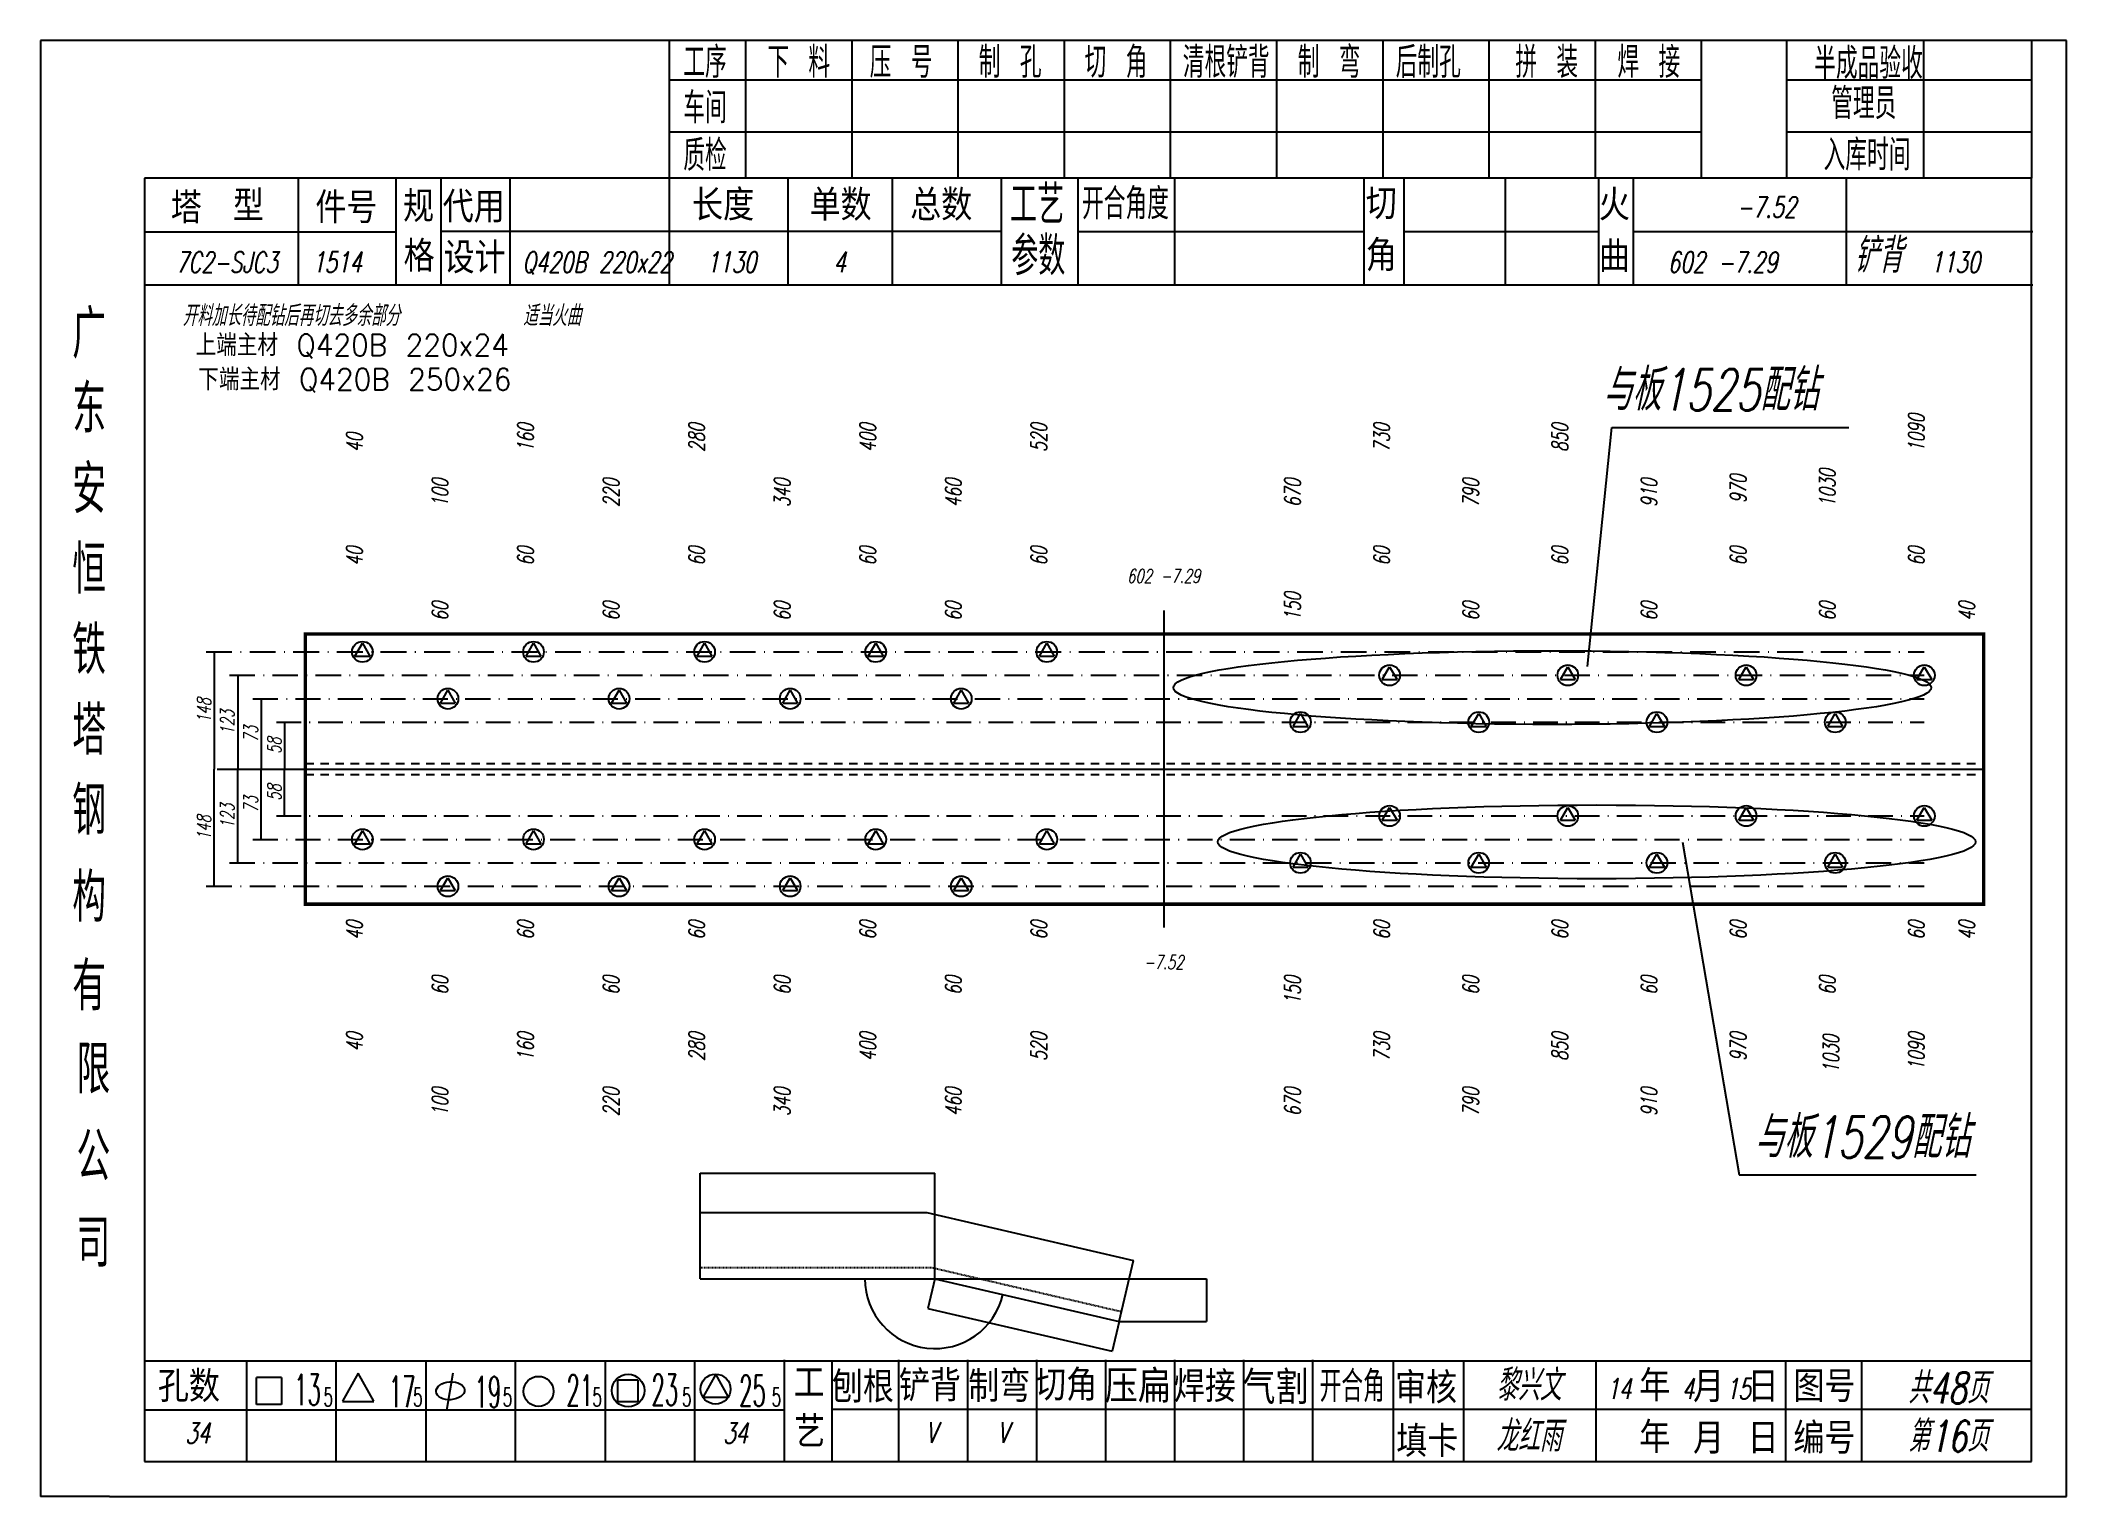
# Model space of a CAD drawing. Header units: millimetres. Extents: x -1378 to 644, y -1773 to 1979.
# Drawn here: x -1378.3 to -1084.5, y 338.9 to 550.1 of the extents above; entities that cross this region are included whole.
import ezdxf
from ezdxf.enums import TextEntityAlignment as Align

# ---------------------------------------------------------------- set-up
doc = ezdxf.new("R2010")
doc.units = ezdxf.units.MM
for name, pattern in [('ACAD_ISO02W100', [15, 12, -3]), ('LPY8', [0.009000000000000001, 0.005, -0.004]), ('LPY9', [0.025, 0.015, -0.005, 0, -0.005])]:
    doc.linetypes.add(name, pattern=pattern)
for name, color, linetype in [('1', 7, 'Continuous'), ('2', 7, 'Continuous'), ('21', 7, 'Continuous')]:
    doc.layers.add(name, color=color, linetype=linetype)
doc.styles.add('hz', font='txt.shx', dxfattribs={"width": 0.7, "oblique": 12, "bigfont": 'hztxt.shx'})
doc.dimstyles.new('1', dxfattribs={"dimscale": 0.001, "dimtxt": 2.5, "dimasz": 2.5, "dimexe": 1.25, "dimexo": 0.625, "dimtad": 1, "dimdec": 0, "dimlfac": 1000, "dimtxsty": 'Standard', "dimcen": 2.5, "dimadec": 0, "dimazin": 0, "dimtfac": 1, "dimtdec": 0, "dimtmove": 0, "dimatfit": 3, "dimfxl": 0, "dimarcsym": 0})
doc.dimstyles.new('ISO-25', dxfattribs={"dimscale": 0.001, "dimtxt": 2.5, "dimasz": 2.5, "dimexe": 1.25, "dimexo": 0.625, "dimtad": 1, "dimtxsty": 'Standard', "dimcen": 2.5, "dimadec": 0, "dimazin": 0, "dimtfac": 1, "dimtmove": 0, "dimatfit": 3, "dimfxl": 0, "dimarcsym": 0})

msp = doc.modelspace()

# ---------------------------------------------------------------- texts
at = {"color": 2, "style": 'hz', "width": 0.95}
for s, p in [('上端主材 Q420B 220x24', (-1333.074119091588, 504.3031916199401)), ('下端主材 Q420B 250x26', (-1332.697573201425, 499.3373945330153))]:
    msp.add_text(s, height=3.142712129565791, dxfattribs=at).set_placement(p, align=Align.CENTER)
at = {"layer": '1', "color": 7, "style": 'hz', "oblique": 12, "width": 0.7}
for s, height, p in [(' -7.52 ', 3, (-1134.180261466482, 524.3929271810406)), ('铲背', 5, (-1115.280261466482, 516.3929271810414)), (' 602 -7.29 ', 3, (-1144.180261466482, 516.3929271810414)), (' 1130', 3, (-1106.080261466482, 516.3929271810414)), ('与板1525配钻', 6, (-1151.711796867474, 496.4013775691858)), ('与板1529配钻', 6, (-1129.723371065907, 388.0243830189163)), ('共48页', 4.5, (-1107.480261466482, 352.3929271810435)), ('第16页', 4.5, (-1107.480261466482, 345.3929271810421))]:
    msp.add_text(s, height=height, dxfattribs=at).set_placement(p)
at = {"layer": '1', "color": 1, "style": 'hz', "oblique": 12, "width": 0.7}
for s, p in [('7C2-SJC3', (-1351.280261466482, 516.3929271810414)), ('1514', (-1335.280261466482, 516.3929271810414)), ('Q420B 220x22', (-1297.580261466482, 516.3929271810414)), ('1130', (-1278.080261466482, 516.3929271810414)), ('4', (-1262.380261466482, 516.3929271810414))]:
    msp.add_text(s, height=3, dxfattribs=at).set_placement(p, align=Align.CENTER)
at = {"layer": '1', "color": 7, "style": 'hz', "oblique": 12, "width": 0.7}
for s, p in [('160', (-1306.795093324889, 490.3929271810416)), ('280', (-1281.981217218695, 490.3929271810416)), ('400', (-1257.1673411125, 490.3929271810416)), ('520', (-1232.353465006305, 490.3929271810416)), ('730', (-1182.639553501881, 490.3929271810416)), ('850', (-1156.791765891261, 490.3929271810416)), ('1090', (-1105.096190670022, 490.3929271810416)), ('40', (-1331.608969431084, 490.3929271810416)), ('1030', (-1118.020084475332, 482.3929271810425)), ('100', (-1319.202031377987, 482.3929271810425)), ('220', (-1294.388155271792, 482.3929271810425)), ('340', (-1269.574279165597, 482.3929271810425)), ('460', (-1244.760403059403, 482.3929271810425)), ('670', (-1195.56344730719, 482.3929271810425)), ('790', (-1169.715659696571, 482.3929271810425)), ('910', (-1143.867872085951, 482.3929271810425)), ('970', (-1130.943978280641, 482.9623118184832)), ('40', (-1331.608969431084, 473.892927181041)), ('60', (-1306.795093324889, 473.892927181041)), ('60', (-1281.981217218695, 473.892927181041)), ('60', (-1257.1673411125, 473.892927181041)), ('60', (-1232.353465006305, 473.892927181041)), ('60', (-1182.639553501881, 473.892927181041)), ('60', (-1156.791765891261, 473.892927181041)), ('60', (-1130.943978280641, 473.892927181041)), ('60', (-1105.096190670022, 473.892927181041)), ('150', (-1195.56344730719, 465.8929271810419)), ('60', (-1319.202031377987, 465.8929271810419)), ('60', (-1294.388155271792, 465.8929271810419)), ('60', (-1269.574279165597, 465.8929271810419)), ('60', (-1244.760403059403, 465.8929271810419)), ('60', (-1169.715659696571, 465.8929271810419)), ('60', (-1143.867872085951, 465.8929271810419)), ('60', (-1118.020084475332, 465.8929271810419)), ('40', (-1097.788226068252, 465.8929271810419))]:
    msp.add_text(s, height=2.3, rotation=90, dxfattribs=at).set_placement(p)
for s, p in [('40', (-1331.608969431084, 422.3929271810402)), ('60', (-1306.795093324889, 422.3929271810402)), ('60', (-1281.981217218695, 422.3929271810402)), ('60', (-1257.1673411125, 422.3929271810402)), ('60', (-1232.353465006305, 422.3929271810402)), ('60', (-1182.639553501881, 422.3929271810402)), ('60', (-1156.791765891261, 422.3929271810402)), ('60', (-1130.943978280641, 422.3929271810402)), ('60', (-1105.096190670022, 422.3929271810402)), ('40', (-1097.788226068252, 422.3929271810402)), ('60', (-1319.202031377987, 414.3929271810412)), ('60', (-1294.388155271792, 414.3929271810412)), ('60', (-1269.574279165597, 414.3929271810412)), ('60', (-1244.760403059403, 414.3929271810412)), ('150', (-1195.56344730719, 414.3929271810412)), ('60', (-1169.715659696571, 414.3929271810412)), ('60', (-1143.867872085951, 414.3929271810412)), ('60', (-1118.020084475332, 414.3929271810412)), ('40', (-1331.608969431084, 406.1929271810425)), ('160', (-1306.795093324889, 406.1929271810425)), ('280', (-1281.981217218695, 406.1929271810425)), ('400', (-1257.1673411125, 406.1929271810425)), ('520', (-1232.353465006305, 406.1929271810425)), ('730', (-1182.639553501881, 406.1929271810425)), ('850', (-1156.791765891261, 406.1929271810425)), ('970', (-1130.943978280641, 406.1929271810425)), ('1030', (-1117.483544510294, 405.8326176028086)), ('1090', (-1105.096190670022, 406.1929271810425)), ('100', (-1319.202031377987, 398.1929271810434)), ('220', (-1294.388155271792, 398.1929271810434)), ('340', (-1269.574279165597, 398.1929271810434)), ('460', (-1244.760403059403, 398.1929271810434)), ('670', (-1195.56344730719, 398.1929271810434)), ('790', (-1169.715659696571, 398.1929271810434)), ('910', (-1143.867872085951, 398.1929271810434))]:
    msp.add_text(s, height=2.3, rotation=90, dxfattribs=at).set_placement(p, align=Align.RIGHT)
for s, height, p in [('黎兴文', 4.5, (-1162.480261466482, 352.7929271810426)), ('14', 3, (-1149.380261466482, 352.9929271810421)), ('4', 3, (-1139.380261466482, 352.9929271810421)), ('15', 3, (-1132.080261466482, 352.9929271810421)), ('V', 3, (-1249.080261466482, 346.6929271810426)), ('V', 3, (-1238.680261466482, 346.6929271810426)), ('龙红雨', 4.5, (-1162.480261466482, 345.3929271810421)), ('34', 3, (-1355.480261466482, 346.5929271810428)), ('34', 3, (-1277.480261466482, 346.5929271810428))]:
    msp.add_text(s, height=height, dxfattribs=at).set_placement(p, align=Align.CENTER)
at = {"layer": '1', "color": 134, "ltscale": 0.001, "char_height": 3, "width": 62.7, "attachment_point": 1, "style": 'hz'}
for s, insert in [('开料加长待配钻后再切去多余部分', (-1357.68952363686, 511.6522038677394, -853.1987439879664)), ('适当火曲', (-1308.315695251437, 511.6522038677394, -853.1987439879664))]:
    msp.add_mtext(s, dxfattribs=dict(at, insert=insert))
at = {"layer": '2', "color": 1, "style": 'hz', "oblique": 12, "width": 0.7}
for s, p in [('602 -7.29', (-1215.397316333739, 471.3929271810433)), ('-7.52', (-1215.397316333739, 415.3929271810424))]:
    msp.add_text(s, height=2, dxfattribs=at).set_placement(p, align=Align.CENTER)
at = {"layer": '2', "color": 7, "style": 'hz', "oblique": 12, "width": 0.7}
for s, p in [('148', (-1353.580261466482, 452.8929271810438)), ('123', (-1350.180261466482, 451.1929271810407)), ('73', (-1346.780261466482, 449.4929271810411)), ('58', (-1343.380261466482, 447.7929271810415)), ('58', (-1343.380261466482, 440.9929271810431)), ('148', (-1353.580261466482, 435.8929271810408)), ('123', (-1350.180261466482, 437.5929271810404)), ('73', (-1346.780261466482, 439.2929271810435))]:
    msp.add_text(s, height=2, rotation=90, dxfattribs=at).set_placement(p, align=Align.CENTER)

# ---------------------------------------------------------------- blocks, each defined once
blk = doc.blocks.new('xytfsc')
at = {"color": 243}
for p, q in [((-0.08180189302063978, 0.1756660281181866), (-0.08180189302063978, -0.03550000000000003)), ((0.2119981069793931, 0.1756660281181865), (-0.08180189302063978, 0.1756660281181865)), ((0.009343547070755576, 0.1756660281181865), (0.009343547070755576, 0.155714770919089)), ((0.02043905911145261, 0.1756660281181865), (0.02043905911145261, 0.1557118104779665)), ((0.03583905911145224, 0.1756660281181865), (0.03583905911145224, 0.1557118104779665)), ((0.05123905911145188, 0.1756660281181865), (0.05123905911145188, 0.1557118104779665)), ((0.0666390591114514, 0.1756660281181865), (0.06663905911145152, 0.1557118104779665)), ((0.08203905911145126, 0.1756660281181865), (0.08203905911145115, 0.1557118104779665)), ((0.09743905911145079, 0.1756660281181865), (0.09743905911145079, 0.1557118104779665)), ((0.1128390591114504, 0.1756660281181865), (0.1128390591114504, 0.1557118104779665)), ((0.1282390591114501, 0.1756660281181865), (0.1282390591114501, 0.1557118104779665)), ((0.1436390591114496, 0.1756660281181865), (0.1436390591114497, 0.1557118104779665)), ((0.1590390591114494, 0.1756660281181865), (0.1590390591114493, 0.1557118104779665)), ((0.1590390591114494, 0.1756660281181865), (0.1590390591114493, 0.1557118104779665)), ((0.1713881142505892, 0.1756660281181865), (0.1713881142505892, 0.1556970395588582)), ((0.1912480675326801, 0.1756660281181865), (0.1912480675326801, 0.1556970395588582)), ((0.2069206040023625, 0.1756660281181865), (0.2069206040023625, 0.1556999999999807)), ((0.2119981069793931, 0.1456999999999898), (0.2119981069793931, 0.1756660281181866)), ((0.1590390591114492, 0.1699052611793964), (0.009343547070755465, 0.1699052611793964)), ((0.2069206040023625, 0.1699052611793964), (0.1713881142505892, 0.1699052611793964)), ((0.1590390591114492, 0.1623816372641632), (0.009343547070755465, 0.1623816372641632)), ((0.2069206040023625, 0.1623816372641632), (0.1713881142505892, 0.1623816372641632)), ((-0.01376276607479154, 0.1557706927281533), (-0.01376276607479154, 0.1402706927281788)), ((0.009343547070755576, 0.155714770919089), (0.009343547070755576, 0.1402147709191144)), ((0.02656845232527816, 0.1557985932079323), (0.02656845232527816, 0.1402985932079577)), ((0.04170315627649701, 0.1557985932079323), (0.04170315627649701, 0.1402985932079577)), ((-0.06670189302062168, 0.1556999999999807), (-0.06670189302062168, -0.03041769200676575)), ((0.2069206040023625, 0.1556999999999807), (-0.06670189302062168, 0.1556999999999807)), ((-0.04446205990117902, 0.155710395888902), (-0.04446205990117902, 0.1402103958889274)), ((0.05749081008329371, 0.1556970395588582), (0.05749081008329371, 0.1401970395588268)), ((0.06860905819851781, 0.1556999999999807), (0.06860905819851781, 0.1401970395588268)), ((0.08264511791261897, 0.1556970395588582), (0.08264511791261897, 0.1401970395588268)), ((0.1101013382460957, 0.1556970395588582), (0.1101013382460957, 0.1401970395588268)), ((0.115893155820657, 0.1556970395588582), (0.115893155820657, 0.1401970395588268)), ((0.1305946114652267, 0.1556970395588582), (0.1305946114652267, 0.1401970395588268)), ((0.144136461840929, 0.1556970395588582), (0.144136461840929, 0.1401970395588268)), ((0.149150303690447, 0.1556970395588582), (0.149150303690447, 0.1401970395588268)), ((0.1800706029964368, 0.1556970395588582), (0.1800706029964368, 0.1401970395588268)), ((0.2069206040023625, -0.03041769200676575), (0.2069206040023625, 0.1556999999999807)), ((-0.03023245648975659, 0.1478930030858255), (-0.06670189302062168, 0.1478930030858255)), ((0.05749081008329371, 0.1479470395588141), (-0.02368604084782133, 0.1479470395588141)), ((0.06860905819851781, 0.1479470395588141), (0.1101013382460957, 0.1479470395588141)), ((0.115893155820657, 0.1479470395588141), (0.144136461840929, 0.1479470395588141)), ((0.149150303690447, 0.1479470395588141), (0.2070965826822823, 0.1479470395588141)), ((0.2119981069793931, -0.03550000000000003), (0.2119981069793931, 0.1456999999999898)), ((0.2070965826822823, 0.1401970395588268), (-0.06670189302062168, 0.1401970395588268)), ((-0.06670189302062168, -0.01580359560226546), (0.2069206040023625, -0.01580359560226546)), ((-0.05192775084779611, -0.01580359560226546), (-0.05192775084779611, -0.03041769200676575)), ((-0.0389277508478193, -0.03041769200676575), (-0.0389277508478193, -0.01580359560226546)), ((-0.03572373924024019, -0.01759791586492659), (-0.03800989078163808, -0.02169668912300543)), ((-0.03346529881744742, -0.02166899407642225), (-0.03572373924024019, -0.01759791586492659)), ((-0.02592775084778565, -0.01580359560226546), (-0.02592775084778565, -0.03041769200676575)), ((-0.02200695944068853, -0.01759838219815996), (-0.02293684695340004, -0.02300541378001347)), ((-0.01292775084780884, -0.03041769200676575), (-0.01292775084780884, -0.01580359560226546)), ((7.224915222481254e-05, -0.01580359560226546), (7.224915222481254e-05, -0.03041769200676575)), ((0.01307224915220162, -0.0302819796132649), (0.01307224915220162, -0.01580359560226546)), ((0.0426919161558027, -0.03036583533575871), (0.0426919161558027, -0.01570061183649435)), ((0.05269191615579361, -0.03036583533575871), (0.05269191615579361, -0.01570061183649435)), ((0.06269191615578451, -0.03036583533575871), (0.06269191615578451, -0.01570061183649435)), ((0.07269191615577542, -0.03036583533575871), (0.07269191615577542, -0.01570061183649435)), ((0.08269191615576632, -0.03036583533575871), (0.08269191615576632, -0.01570061183649435)), ((0.09269191615581407, -0.03036583533575871), (0.09269191615581407, -0.01570061183649435)), ((0.102691916155805, -0.03036583533575871), (0.102691916155805, -0.01570061183649435)), ((0.1144049236795291, -0.03053781203299016), (0.1144049236795291, -0.01587258853372581)), ((0.1246095262382875, -0.03053264624507895), (0.1246095262382875, -0.0158674227458146)), ((0.1437750562829757, -0.0304212194424604), (0.1437750562829757, -0.01575599594319604)), ((0.1713153053457569, -0.03044566928007092), (0.1713153053457569, -0.01578044578080656)), ((0.1823401508876538, -0.03042733090642108), (0.1823401508876538, -0.01576210740709988)), ((-0.05048480263676025, -0.02216373035882774), (-0.05048480263676025, -0.01822926644671091)), ((-0.04686708076590718, -0.01822926644671091), (-0.05048480263676025, -0.01822926644671091)), ((-0.04686708076590718, -0.01822926644671091), (-0.04686708076590718, -0.02216373035882774)), ((0.004830003859665921, -0.01861207898791511), (0.00193582636299483, -0.01861207898791511)), ((0.00193582636299483, -0.02175965011757447), (0.00193582636299483, -0.01861207898791511)), ((0.004830003859665921, -0.01861207898791511), (0.004830003859665921, -0.02175965011757447)), ((0.01611402239055282, -0.01775831488304042), (0.01428510115741177, -0.02103733348950348)), ((0.01792077472882114, -0.02101517745221421), (0.01611402239055282, -0.01775831488304042)), ((0.02607224915217843, -0.02298197961327836), (-0.06670189302062168, -0.02298197961327836)), ((-0.04686708076590718, -0.02216373035882774), (-0.05048480263676025, -0.02216373035882774)), ((-0.03800005462673595, -0.02172372488995328), (-0.03347897966173774, -0.02172372488995328)), ((0.004830003859665921, -0.02175965011757447), (0.00193582636299483, -0.02175965011757447)), ((0.01431171815258325, -0.02108781472843296), (0.01794739172399262, -0.02107673604096866)), ((0.03293604349468582, -0.02282133209506404), (0.2069206040023625, -0.02282133209506404)), ((-0.06670189302062168, -0.03041769200676575), (0.2069206040023625, -0.03041769200676575)), ((-0.07180189302064888, -0.03550000000000003), (-0.08180189302063978, -0.03550000000000003)), ((-0.07180189302064888, -0.03550000000000003), (0.2119981069793931, -0.03550000000000003))]:
    blk.add_line(p, q, dxfattribs=at)
at = {"color": 25}
for p, q in [((-0.02369509745372567, 0.1402529613678912), (-0.02369509745372567, 0.1557529613679225)), ((-0.03023245648975659, 0.1401430030857814), (-0.03023245648975659, 0.1556430030858127)), ((0.02607224915217843, -0.0302819796132649), (0.02607224915217843, -0.01568197961323498)), ((0.03297843533735489, -0.03048923032871292), (0.03297843533735489, -0.015889230328683))]:
    blk.add_line(p, q, dxfattribs=at)
at = {"color": 243}
for centre, radius in [((-0.009582155382162783, -0.02025092920551791), 0.00217561732827997), ((0.003407718477063226, -0.02014333020655207), 0.002369953329622078), ((0.01609636409548842, -0.0199313602378634), 0.00217561732827997)]:
    blk.add_circle(centre, radius, dxfattribs=at)
blk.add_ellipse((-0.02237046103383078, -0.02015827340265836), major_axis=(-0.002062659495382668, -0.0001351756295155492), ratio=0.631198260949918, dxfattribs=at)
at = {"color": 243, "style": 'hz'}
for s, height, width, p in [('工序', 0.0045, 0.7, (0.01141078938846307, 0.1702582894362837)), ('下 料', 0.0045, 0.7, (0.02359805093865874, 0.1702582894362837)), ('压 号', 0.0045, 0.7, (0.03844793515955247, 0.1702582894362837)), ('制 孔', 0.0045, 0.7, (0.05425820382671931, 0.1702582894362837)), ('切 角', 0.0045, 0.7, (0.06959885115699593, 0.1702582894362837)), ('清根铲背 ', 0.0045, 0.7, (0.08384982621404846, 0.1702582894362837)), (' 制 弯', 0.0045, 0.7, (0.0977236024752125, 0.1702582894362837)), (' 后制孔', 0.0045, 0.7, (0.1119142199866298, 0.1702582894362837)), ('拼 装', 0.0045, 0.7, (0.1320676244899056, 0.1702582894362837)), (' 焊 接', 0.0045, 0.7, (0.1440676463303413, 0.1702582894362837)), ('半成品验收', 0.0045, 0.7, (0.1754148552770184, 0.17009081662611)), ('车间', 0.0045, 0.7, (0.01141078938846307, 0.1636468545306323)), ('管理员', 0.0045, 0.7, (0.1778732141532154, 0.1642803059513241)), ('质检', 0.0045, 0.7, (0.01141078938846307, 0.156762344220953)), ('入库时间', 0.0045, 0.7, (0.1767723680015715, 0.1568099015570553)), ('工艺', 0.0056, 0.7, (0.0587989906382228, 0.1490577820888024)), ('开合角度', 0.0045, 0.7, (0.06923366991591651, 0.1497418554182122)), ('参数', 0.0056, 0.7, (0.05897301172157599, 0.1416372668027879)), ('广', 0.006999999999999999, 0.7, (-0.07719585007359397, 0.1295954538279165)), ('东', 0.006999999999999999, 0.7, (-0.07719585007359397, 0.1187447526499018)), ('安', 0.006999999999999999, 0.7, (-0.07719585007359397, 0.1070945280846008)), ('恒', 0.006999999999999999, 0.7, (-0.07719585007359397, 0.09542786141794474)), ('铁', 0.006999999999999999, 0.7, (-0.07719585007359397, 0.08376119475123184)), ('塔', 0.006999999999999999, 0.7, (-0.07719585007359397, 0.07209452808457578)), ('钢', 0.006999999999999999, 0.7, (-0.07719585007359397, 0.06049329061205705)), ('构', 0.006999999999999999, 0.7, (-0.07719585007359397, 0.04788110145058405)), ('有', 0.006999999999999999, 0.7, (-0.07719585007359397, 0.03500140037114258)), ('限', 0.006999999999999999, 0.7, (-0.07658584270095103, 0.02293366727998497)), ('公', 0.006999999999999999, 0.7, (-0.07658584270095103, 0.01031732387083545)), ('司', 0.006999999999999999, 0.7, (-0.07658584270095103, -0.002230952025500332)), ('开合角', 0.0045, 0.7, (0.1036835877846721, -0.02178813139981733)), ('13', 0.0045, 0.5, (-0.04502721137996046, -0.02227006754184052)), ('5', 0.002693249999999999, 0.6, (-0.04077264305934192, -0.02242096852363423)), ('17', 0.0045, 0.5, (-0.03130114412024965, -0.02253916149793261)), ('5', 0.002693249999999999, 0.6, (-0.02777264305936511, -0.02242096852363423)), ('19', 0.0045, 0.5, (-0.01885191850092893, -0.02259557977048238)), ('5', 0.002693249999999999, 0.6, (-0.0147726430593883, -0.02242096852363423)), ('21', 0.0045, 0.5, (-0.00553038687158447, -0.02237613483582485)), ('5', 0.002693249999999999, 0.6, (-0.00177264305935465, -0.02242096852363423)), ('23', 0.0045, 0.5, (0.006791355083094586, -0.02228307153647896)), ('5', 0.002693249999999999, 0.6, (0.01122735694062216, -0.02242096852363423)), ('25', 0.0045, 0.5, (0.01951661638022928, -0.02242476536251664)), ('5', 0.002693249999999999, 0.6, (0.02422735694065581, -0.02242096852363423))]:
    blk.add_text(s, height=height, dxfattribs=dict(at, width=width)).set_placement(p)
for s, height, p in [('塔', 0.0045, (-0.06291316232997757, 0.1491330645802254)), ('型', 0.0045, (-0.05389800470524675, 0.1494323354525722)), ('单数', 0.0045, (0.02972464180217516, 0.1495488179195508)), ('总数', 0.0045, (0.04431395269088456, 0.1495432887106308)), ('孔数', 0.0045, (-0.06478007560255661, -0.02179219429489015)), ('压扁', 0.0048, (0.07253166959404156, -0.02191633846563085)), ('气割', 0.0048, (0.09248400186405037, -0.02209650407114444)), ('图号', 0.0045, (0.1723960165372483, -0.02179937828155792)), ('编号', 0.0045, (0.1723960165372483, -0.0292993782815511))]:
    blk.add_text(s, height=height, dxfattribs=at).set_placement(p)
at = {"color": 25, "style": 'hz'}
for s, height, p in [('件号', 0.004500000000000001, (-0.04194006886487556, 0.149165076108331)), ('规', 0.0045, (-0.02922751466766782, 0.1493373910887062)), ('代用', 0.0045, (-0.02348416342917459, 0.1492692985372759)), ('长度', 0.004500000000000001, (0.01268450122748221, 0.1495456455800895)), ('切', 0.0045, (0.1103860914289777, 0.1497265722913557)), ('火', 0.0045, (0.1441815548179471, 0.1495717984769971)), ('格', 0.0045, (-0.02914508603325372, 0.1421256806360265)), ('角', 0.0045, (0.1103860914289777, 0.1422265722913625)), ('曲', 0.0045, (0.1441815548179471, 0.142071798477004)), ('设计', 0.0045, (-0.02335299900025289, 0.1418915802476153)), ('工', 0.0045, (0.02740716187170678, -0.02128382374563492)), ('刨根', 0.0045, (0.03295636141248737, -0.02187364499558092)), ('铲背', 0.0045, (0.04268726910831278, -0.02168679435850257)), ('制弯', 0.0045, (0.05274347044380023, -0.02179229979843561)), ('切角', 0.0045, (0.06242599489652834, -0.02161270702770074)), ('焊接', 0.0045, (0.08255816148815087, -0.02181036329294378)), ('审核', 0.0045, (0.1146189310481128, -0.02199924418447202)), ('年', 0.0045, (0.1500464708567216, -0.0217049306504446)), ('月', 0.0045, (0.1578457398947813, -0.02183650049470137)), ('日', 0.0045, (0.165761998036117, -0.02182188700463533)), ('艺', 0.0045, (0.02748576950156634, -0.02837945118942392)), ('填卡', 0.0045, (0.1148046463357838, -0.02976734870644399)), ('年', 0.0045, (0.1500464708567216, -0.02918454778050367)), ('月', 0.0045, (0.1578457398947813, -0.02931611762476044)), ('日', 0.0045, (0.165761998036117, -0.0293015041346944))]:
    blk.add_text(s, height=height, dxfattribs=at).set_placement(p)
blk = doc.blocks.new('li8')
at = {"layer": '21', "color": 7, "linetype": 'LPY8'}
blk.add_line((0, 0), (1, 0), dxfattribs=at)
blk = doc.blocks.new('do')
at = {"color": 211}
for p, q in [((-0.7163570769760446, -0.4136245762459683), (0, 0.8271422774380701)), ((0, 0.8271422774380701), (0.7163570769760446, -0.4136245762459683)), ((-0.7163570769760446, -0.4136245762459683), (0.7163570769760446, -0.4136245762459683))]:
    blk.add_line(p, q, dxfattribs=at)
blk.add_circle((0, 0), 1, dxfattribs=at)
blk = doc.blocks.new('li9')
at = {"layer": '21', "color": 210, "linetype": 'LPY9'}
blk.add_line((0, 0), (1, 0), dxfattribs=at)
blk = doc.blocks.new('*D90')
at = {"color": 0, "lineweight": -2}
for p, q in [((-1248.590840566972, 370.4772749857175), (-1209.21112088022, 370.4772749857175)), ((-1209.21237088022, 370.4747749857175), (-1209.21237088022, 364.2748358487956)), ((-1221.849068742354, 364.2723358487956), (-1209.21112088022, 364.2723358487956))]:
    blk.add_line(p, q, dxfattribs=at)
at = {"color": 0}
for points in [[(-1209.212787546887, 370.4747749857175), (-1209.211954213554, 370.4747749857175), (-1209.21237088022, 370.4772749857175)], [(-1209.212787546887, 364.2748358487956), (-1209.211954213554, 364.2748358487956), (-1209.21237088022, 364.2723358487956)]]:
    blk.add_solid(points, dxfattribs=at)
at = {"layer": 'Defpoints', "color": 0}
for p in [(-1248.591465566971, 370.4772749857175), (-1221.849693742354, 364.2723358487956), (-1209.21237088022, 364.2723358487956)]:
    blk.add_point(p, dxfattribs=at)
at = {"color": 0, "insert": (-1209.21424588022, 367.3748054172565), "char_height": 0.0025, "attachment_point": 5, "rotation": 90}
blk.add_mtext('{\\f宋体|b0|i0|c134|p54;67.1}', dxfattribs=at)
blk = doc.blocks.new('*D89')
at = {"color": 0, "lineweight": -2}
blk.add_arc((-1248.591465566971, 370.4772749857175), 10.13547653461423, 180.0141324829332, 346.922592204975, dxfattribs=at)
at = {"color": 0}
for points in [[(-1258.727358459926, 370.4747749343493), (-1258.726525126599, 370.4747750371236), (-1258.726942101586, 370.4772749857174)], [(-1238.719255832268, 368.1840428821208), (-1238.718444087968, 368.1838544261954), (-1238.718284592341, 368.1863838870581)]]:
    blk.add_solid(points, dxfattribs=at)
at = {"layer": 'Defpoints', "color": 0}
for p in [(-1282.615829755468, 370.4772749857175), (-1248.591465566971, 370.4772749857175), (-1248.591465566971, 370.4772749857175), (-1221.849693742353, 364.2723358487956), (-1244.911199924592, 361.0335718251326)]:
    blk.add_point(p, dxfattribs=at)
at = {"color": 0, "insert": (-1250.039363806248, 360.4476453439493), "char_height": 0.0025, "attachment_point": 5, "rotation": 351.7854132531966}
blk.add_mtext('{\\f宋体|b0|i0|c134|p54;172.7}%%D', dxfattribs=at)
blk = doc.blocks.new('*D91')
at = {"color": 0, "lineweight": -2}
for p, q in [((-1282.615829755468, 370.4778999857166), (-1282.615829755468, 385.7834115629)), ((-1282.613329755468, 385.7821615629), (-1248.593965566972, 385.7821615629)), ((-1248.591465566972, 370.4778999857166), (-1248.591465566972, 385.7834115629))]:
    blk.add_line(p, q, dxfattribs=at)
at = {"color": 0}
for points in [[(-1282.613329755468, 385.7825782295667), (-1282.613329755468, 385.7817448962333), (-1282.615829755468, 385.7821615629)], [(-1248.593965566972, 385.7825782295667), (-1248.593965566972, 385.7817448962333), (-1248.591465566972, 385.7821615629)]]:
    blk.add_solid(points, dxfattribs=at)
at = {"layer": 'Defpoints', "color": 0}
for p in [(-1248.591465566972, 385.7821615629), (-1282.615829755468, 370.4772749857166), (-1248.591465566972, 370.4772749857166)]:
    blk.add_point(p, dxfattribs=at)
at = {"color": 0, "insert": (-1265.60364766122, 385.7840365629), "char_height": 0.0025, "attachment_point": 5}
blk.add_mtext('{\\f宋体|b0|i0|c134|p54;602}', dxfattribs=at)
blk = doc.blocks.new('*D92')
at = {"layer": '1', "color": 0, "lineweight": -2}
for p, q in [((-1248.591606833831, 370.4766661600655), (-1249.593624363963, 366.1582153962826)), ((-1249.590906527637, 366.1588679801496), (-1222.854005308235, 359.9550589781014)), ((-1221.849835009213, 364.2717270231436), (-1222.851852539345, 359.9532762593607))]:
    blk.add_line(p, q, dxfattribs=at)
at = {"layer": '1', "color": 0}
for points in [[(-1249.590812349731, 366.1592738639176), (-1249.591000705543, 366.1584620963816), (-1249.593341830245, 366.1594330475864)], [(-1222.853911130328, 359.9554648618694), (-1222.854099486141, 359.9546530943335), (-1222.851570005627, 359.9544939106646)]]:
    blk.add_solid(points, dxfattribs=at)
at = {"layer": 'Defpoints', "color": 0}
for p in [(-1248.591465566972, 370.4772749857175), (-1221.849693742354, 364.2723358487956), (-1222.851570005627, 359.9544939106646)]:
    blk.add_point(p, dxfattribs=at)
at = {"layer": '1', "color": 0, "insert": (-1236.222032117358, 363.0587899560814), "char_height": 0.0025, "attachment_point": 5, "rotation": 346.93672468790817}
blk.add_mtext('528', dxfattribs=at)

# ---------------------------------------------------------------- dimensions: what is measured, and where the dimension line sits
at = {"color": 134}
dim = msp.add_linear_dim(base=(-1248.591465566972, 385.7821615629), p1=(-1282.615829755468, 370.4772749857166), p2=(-1248.591465566972, 370.4772749857166), text='{\\f宋体|b0|i0|c134|p54;602}', dimstyle='1', dxfattribs=at)
dim.commit()
dim.dimension.update_dxf_attribs({"geometry": '*D91', "text_midpoint": (-1265.60364766122, 385.7840365629)})
dim = msp.add_angular_dim_2l(base=(-1244.911199924592, 361.0335718251326), line1=((-1248.591465566971, 370.4772749857175), (-1221.849693742354, 364.2723358487956)), line2=((-1282.615829755468, 370.4772749857175), (-1248.591465566971, 370.4772749857175)), text='{\\f宋体|b0|i0|c134|p54;172.7}%%D', dimstyle='1', dxfattribs=at)
dim.commit()
dim.dimension.update_dxf_attribs({"geometry": '*D89', "text_midpoint": (-1250.03963170796, 360.4457895816604), "dimtype": 162})
dim = msp.add_linear_dim(base=(-1209.21237088022, 364.2723358487956), p1=(-1248.591465566971, 370.4772749857175), p2=(-1221.849693742354, 364.2723358487956), angle=270, text='{\\f宋体|b0|i0|c134|p54;67.1}', dimstyle='1', dxfattribs=at)
dim.commit()
dim.dimension.update_dxf_attribs({"geometry": '*D90', "text_midpoint": (-1209.21237088022, 367.3748054172565), "dimtype": 160})
at = {"layer": '1', "color": 7}
dim = msp.add_aligned_dim(p1=(-1248.591465566971, 370.4772749857175), p2=(-1221.849693742354, 364.2723358487956), distance=-4.432551753741034, text='528', dimstyle='ISO-25', override={"dimzin": 0}, dxfattribs=at)
dim.commit()
dim.dimension.update_dxf_attribs({"geometry": '*D92', "text_midpoint": (-1236.222032117358, 363.0587899560814)})

# ---------------------------------------------------------------- linework, layer by layer
at = {"color": 134}
for p, q in [((-1153.943554416074, 459.2929835349087), (-1150.420934388919, 493.9303872536134)), ((-1150.420934388919, 493.9303872536134), (-1116.040189032489, 493.9303872536134)), ((-1140.147777117776, 433.7892391179712), (-1131.955022093522, 385.5533927033439)), ((-1131.955022093522, 385.5533927033439), (-1097.57427673712, 385.5533927033439)), ((-1282.615829755468, 380.086076030381), (-1249.761548863927, 380.086076030381)), ((-1249.761548863927, 380.086076030381), (-1219.793828119702, 373.132614438163)), ((-1221.849693742354, 364.272335848796), (-1219.793828119702, 373.132614438163)), ((-1282.615829755468, 370.4772749857175), (-1248.591465566971, 370.4772749857175)), ((-1248.591465566971, 370.4772749857175), (-1221.849693742354, 364.272335848796))]:
    msp.add_line(p, q, dxfattribs=at)
at = {"color": 134, "linetype": 'ACAD_ISO02W100', "ltscale": 0.0006}
for p, q in [((-1282.665196876348, 372.1032598073468), (-1249.052799469365, 372.1032598073468)), ((-1249.052799469365, 372.1032598073468), (-1221.486063224188, 365.7069027623838))]:
    msp.add_line(p, q, dxfattribs=at)
at = {"color": 134}
for centre in [(-1159.046133284065, 456.2131851911872), (-1152.615929043109, 433.8379845576128)]:
    msp.add_ellipse(centre, major_axis=(-54.95453307923254, 0), ratio=0.09731811353535011, dxfattribs=at)
at = {"layer": '2', "color": 1}
msp.add_line((-1215.397316333739, 467.392927181042), (-1215.397316333739, 421.3929271810426), dxfattribs=at)
at = {"layer": '2', "color": 7}
for p, q in [((-1353.080261466482, 461.3929271810417), (-1353.080261466482, 444.3929271810423)), ((-1349.680261466482, 457.9929271810425), (-1349.680261466482, 444.3929271810423)), ((-1346.280261466482, 454.5929271810434), (-1346.280261466482, 444.3929271810423)), ((-1342.880261466482, 451.1929271810407), (-1342.880261466482, 444.3929271810423)), ((-1353.080261466482, 427.3929271810428), (-1353.080261466482, 444.3929271810423)), ((-1352.680261466482, 444.3929271810423), (-1279.880261466482, 444.3929271810423)), ((-1352.680261466482, 444.3929271810423), (-1279.880261466482, 444.3929271810423)), ((-1349.680261466482, 430.792927181042), (-1349.680261466482, 444.3929271810423)), ((-1346.280261466482, 434.1929271810412), (-1346.280261466482, 444.3929271810423)), ((-1342.880261466482, 437.5929271810404), (-1342.880261466482, 444.3929271810423)), ((-1339.880261466482, 444.3929271810423), (-1096.480261466482, 444.3929271810423))]:
    msp.add_line(p, q, dxfattribs=at)
at = {"layer": '2', "color": 7, "const_width": 0.5}
msp.add_lwpolyline([(-1339.880261466482, 463.9929271810415), (-1096.480261466482, 463.9929271810415), (-1096.480261466482, 424.7929271810408), (-1339.880261466482, 424.7929271810408)], close=True, dxfattribs=at)

# ---------------------------------------------------------------- block references
at = {"layer": '1', "color": 7}
for name, p, xscale, yscale, zscale in [('xytfsc', (-1296.480261466482, 374.392927181042), 1000, 1000, 1000), ('li9', (-1354.280261466482, 461.3929271810417), 249.18407079646, 249.18407079646, 249.18407079646), ('do', (-1331.608969431084, 461.3929271810417), 1.5, 1.5, 1.5), ('do', (-1306.795093324889, 461.3929271810417), 1.5, 1.5, 1.5), ('do', (-1281.981217218695, 461.3929271810417), 1.5, 1.5, 1.5), ('do', (-1257.1673411125, 461.3929271810417), 1.5, 1.5, 1.5), ('do', (-1232.353465006305, 461.3929271810417), 1.5, 1.5, 1.5), ('do', (-1182.639553501881, 457.9929271810425), 1.5, 1.5, 1.5), ('do', (-1156.791765891261, 457.9929271810425), 1.5, 1.5, 1.5), ('do', (-1130.943978280641, 457.9929271810425), 1.5, 1.5, 1.5), ('do', (-1105.096190670022, 457.9929271810425), 1.5, 1.5, 1.5), ('li9', (-1350.880261466482, 457.9929271810425), 245.78407079646, 245.78407079646, 245.78407079646), ('do', (-1319.202031377987, 454.5929271810434), 1.5, 1.5, 1.5), ('do', (-1294.388155271792, 454.5929271810434), 1.5, 1.5, 1.5), ('do', (-1269.574279165597, 454.5929271810434), 1.5, 1.5, 1.5), ('do', (-1244.760403059403, 454.5929271810434), 1.5, 1.5, 1.5), ('li9', (-1347.480261466482, 454.5929271810434), 242.38407079646, 242.38407079646, 242.38407079646), ('do', (-1195.56344730719, 451.1929271810407), 1.5, 1.5, 1.5), ('do', (-1169.715659696571, 451.1929271810407), 1.5, 1.5, 1.5), ('do', (-1143.867872085951, 451.1929271810407), 1.5, 1.5, 1.5), ('do', (-1118.020084475332, 451.1929271810407), 1.5, 1.5, 1.5), ('li9', (-1344.080261466482, 451.1929271810407), 238.98407079646, 238.98407079646, 238.98407079646), ('do', (-1182.639553501881, 437.5929271810404), 1.5, 1.5, 1.5), ('do', (-1156.791765891261, 437.5929271810404), 1.5, 1.5, 1.5), ('do', (-1130.943978280641, 437.5929271810404), 1.5, 1.5, 1.5), ('do', (-1105.096190670022, 437.5929271810404), 1.5, 1.5, 1.5), ('li9', (-1344.080261466482, 437.5929271810404), 238.98407079646, 238.98407079646, 238.98407079646), ('do', (-1331.608969431084, 434.1929271810412), 1.5, 1.5, 1.5), ('do', (-1306.795093324889, 434.1929271810412), 1.5, 1.5, 1.5), ('do', (-1281.981217218695, 434.1929271810412), 1.5, 1.5, 1.5), ('do', (-1257.1673411125, 434.1929271810412), 1.5, 1.5, 1.5), ('do', (-1232.353465006305, 434.1929271810412), 1.5, 1.5, 1.5), ('li9', (-1347.480261466482, 434.1929271810412), 242.38407079646, 242.38407079646, 242.38407079646), ('do', (-1195.56344730719, 430.792927181042), 1.5, 1.5, 1.5), ('do', (-1169.715659696571, 430.792927181042), 1.5, 1.5, 1.5), ('do', (-1143.867872085951, 430.792927181042), 1.5, 1.5, 1.5), ('do', (-1118.020084475332, 430.792927181042), 1.5, 1.5, 1.5), ('li9', (-1350.880261466482, 430.792927181042), 245.78407079646, 245.78407079646, 245.78407079646), ('li9', (-1354.280261466482, 427.3929271810428), 249.18407079646, 249.18407079646, 249.18407079646), ('do', (-1319.202031377987, 427.3929271810428), 1.5, 1.5, 1.5), ('do', (-1294.388155271792, 427.3929271810428), 1.5, 1.5, 1.5), ('do', (-1269.574279165597, 427.3929271810428), 1.5, 1.5, 1.5), ('do', (-1244.760403059403, 427.3929271810428), 1.5, 1.5, 1.5)]:
    msp.add_blockref(name, p, dxfattribs=dict(at, xscale=xscale, yscale=yscale, zscale=zscale))
at = {"layer": '2', "color": 7, "xscale": 243.4, "yscale": 243.4, "zscale": 243.4}
for p in [(-1339.880261466482, 445.1929271810404), (-1339.880261466482, 443.5929271810406)]:
    msp.add_blockref('li8', p, dxfattribs=at)

msp.set_redraw_order([(e.dxf.handle, doc.entitydb.next_handle()) for e in msp.query("TEXT MTEXT ATTDEF DIMENSION ARC_DIMENSION")])  # texts and dimensions are drawn at this point

doc.saveas('drawing.dxf')
